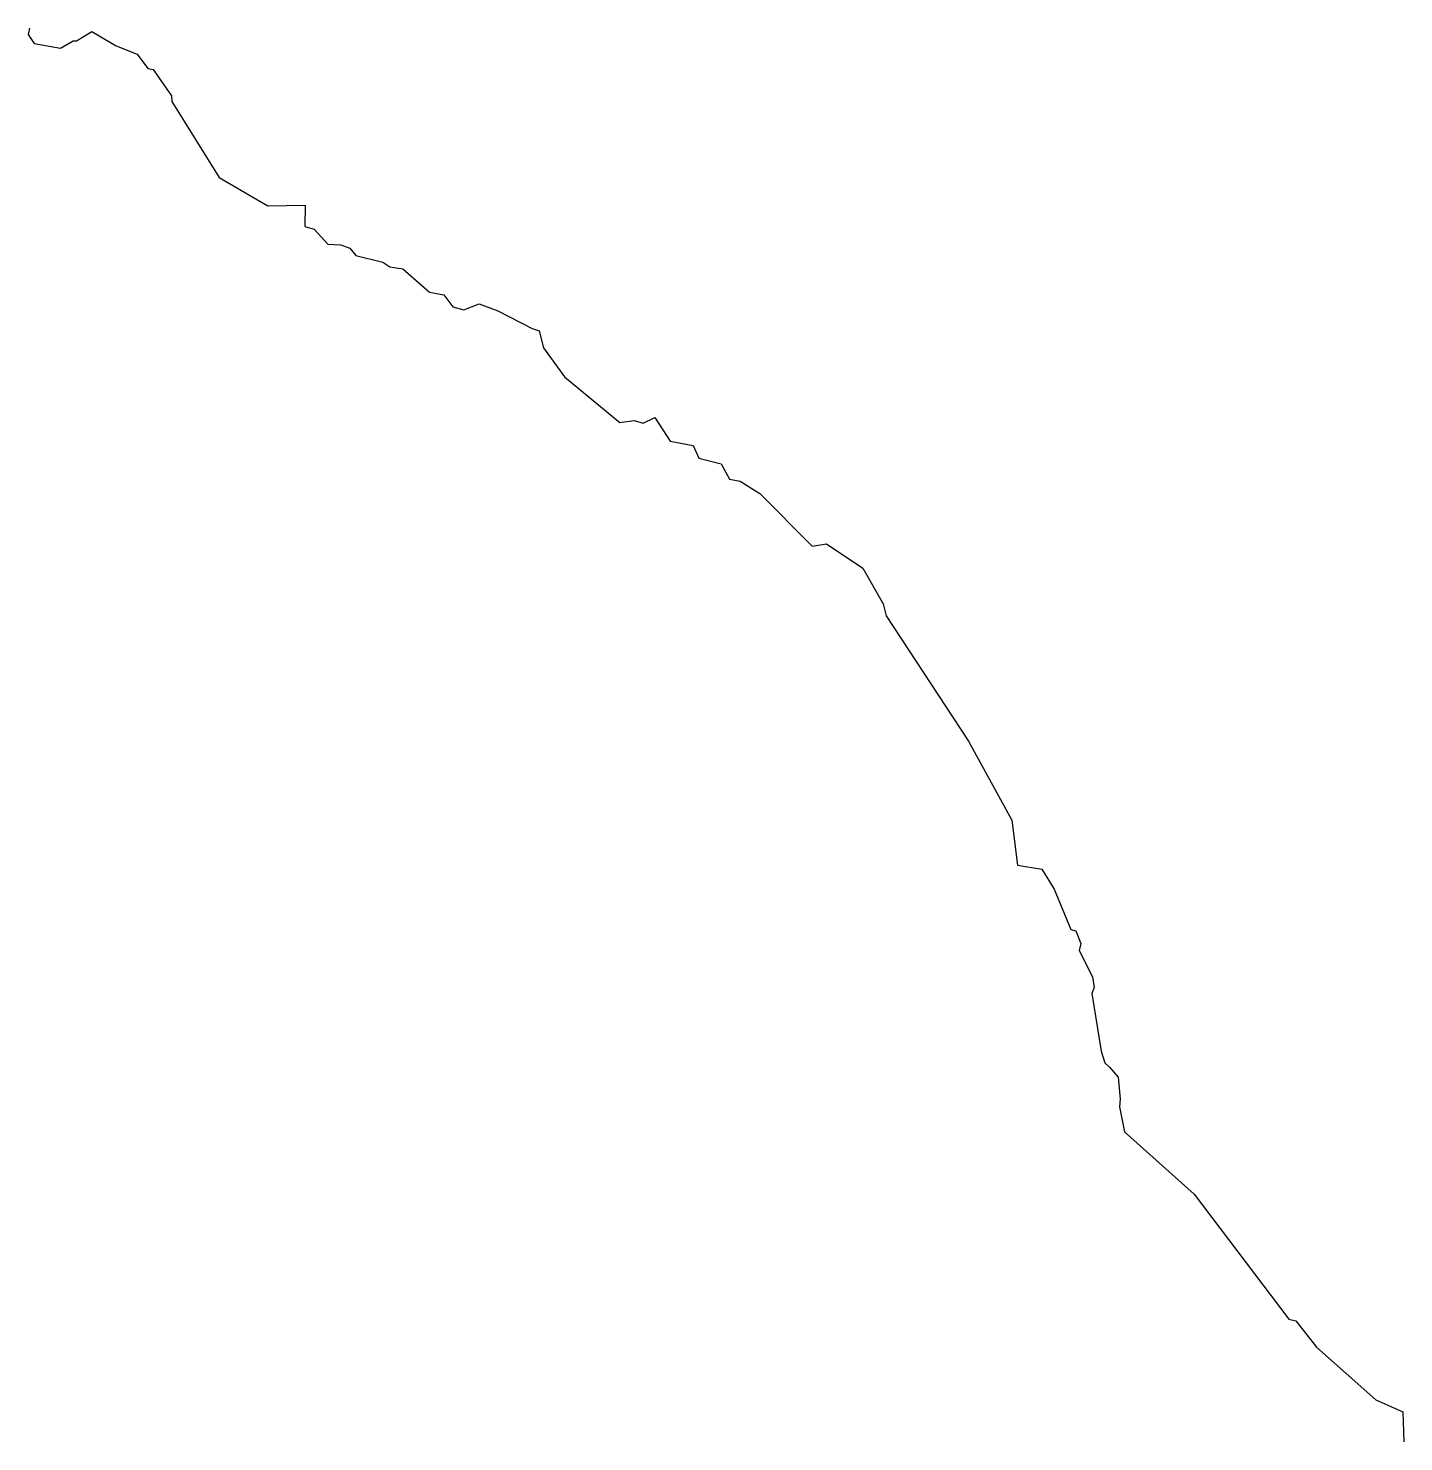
# Model space of a CAD drawing. Extents: x 525858 to 564773, y 2370984 to 2400075.
# Drawn here: x 533164 to 537173, y 2395953 to 2400075 of the extents above; entities that cross this region are included whole.
import ezdxf

# ---------------------------------------------------------------- set-up
doc = ezdxf.new("R2010")
doc.units = 0
doc.linetypes.add('CENTER', pattern=[2, 1.25, -0.25, 0.25, -0.25])
doc.layers.add('pipe_cen', color=1, linetype='CENTER')

msp = doc.modelspace()

# ---------------------------------------------------------------- linework, layer by layer
at = {"layer": 'pipe_cen', "linetype": 'Continuous', "lineweight": -3}
msp.add_lwpolyline([(533167.773534, 2400075.000684), (533164.201222, 2400056.514045), (533181.092127, 2400030.470376), (533258.28762, 2400016.685518), (533294.808201, 2400037.918458), (533304.846035, 2400037.895756), (533349.066076, 2400065.195829), (533420.727453, 2400023.913293), (533481.786903, 2399999.136846), (533512.956662, 2399957.229981), (533528.380638, 2399954.920863), (533581.956014, 2399878.310664), (533582.635694, 2399861.221643), (533720.595456, 2399640.182984), (533862.102215, 2399557.561069), (533970.868144, 2399558.643623), (533969.986082, 2399496.561549), (533997.688475, 2399489.129137), (534037.326961, 2399445.735904), (534075.526249, 2399443.348529), (534101.058059, 2399433.420018), (534118.534513, 2399412.448067), (534197.353862, 2399393.149083), (534217.622972, 2399379.136604), (534256.007255, 2399373.013872), (534333.469333, 2399305.215848), (534375.931822, 2399297.664282), (534401.304596, 2399262.200816), (534434.126551, 2399254.212209), (534478.90317, 2399270.879163), (534532.52606, 2399250.937624), (534633.316948, 2399198.951371), (534653.787866, 2399192.676625), (534665.575529, 2399143.414212), (534727.538807, 2399058.002226), (534888.651367, 2398925.237008), (534930.592361, 2398931.232403), (534956.791851, 2398923.365167), (534990.808014, 2398939.685758), (535035.69568, 2398871.025591), (535102.06786, 2398857.72136), (535118.394567, 2398821.598885), (535184.343813, 2398805.105219), (535207.697678, 2398759.734868), (535239.299703, 2398753.827237), (535296.789671, 2398717.929027), (535449.443898, 2398564.400597), (535491.206547, 2398571.71108), (535596.409865, 2398500.035988), (535655.753992, 2398396.445234), (535664.765384, 2398361.870116), (535904.466446, 2397996.124596), (536031.31996, 2397765.158935), (536048.042074, 2397634.6144), (536118.975855, 2397622.744967), (536154.599485, 2397564.142582), (536202.891873, 2397446.20789), (536217.31746, 2397442.682646), (536232.488029, 2397405.893425), (536227.758364, 2397385.481509), (536266.314443, 2397308.340551), (536271.192653, 2397277.106172), (536264.45333, 2397259.617753), (536291.371108, 2397091.883979), (536302.068976, 2397057.488452), (536316.289882, 2397045.556287), (536341.502719, 2397015.780747), (536346.552803, 2396952.232286), (536344.70802, 2396929.51929), (536359.418991, 2396856.56173), (536562.700628, 2396675.20159), (536838.41113, 2396310.548572), (536858.764813, 2396305.665377), (536918.989844, 2396228.812884), (537092.16601, 2396075.233928), (537170.950614, 2396039.419524), (537173.442551, 2395952.708928)], dxfattribs=at)
msp.add_lwpolyline([(533167.773534, 2400075.000684), (533164.201222, 2400056.514045), (533181.092127, 2400030.470376), (533258.28762, 2400016.685518), (533294.808201, 2400037.918458), (533304.846035, 2400037.895756), (533349.066076, 2400065.195829), (533420.727453, 2400023.913293), (533481.786903, 2399999.136846), (533512.956662, 2399957.229981), (533528.380638, 2399954.920863), (533581.956014, 2399878.310664), (533582.635694, 2399861.221643), (533720.595456, 2399640.182984), (533862.102215, 2399557.561069), (533970.868144, 2399558.643623), (533969.986082, 2399496.561549), (533997.688475, 2399489.129137), (534037.326961, 2399445.735904), (534075.526249, 2399443.348529), (534101.058059, 2399433.420018), (534118.534513, 2399412.448067), (534197.353862, 2399393.149083), (534217.622972, 2399379.136604), (534256.007255, 2399373.013872), (534333.469333, 2399305.215848), (534375.931822, 2399297.664282), (534401.304596, 2399262.200816), (534434.126551, 2399254.212209), (534478.90317, 2399270.879163), (534532.52606, 2399250.937624), (534633.316948, 2399198.951371), (534653.787866, 2399192.676625), (534665.575529, 2399143.414212), (534727.538807, 2399058.002226), (534888.651367, 2398925.237008), (534930.592361, 2398931.232403), (534956.791851, 2398923.365167), (534990.808014, 2398939.685758), (535035.69568, 2398871.025591), (535102.06786, 2398857.72136), (535118.394567, 2398821.598885), (535184.343813, 2398805.105219), (535207.697678, 2398759.734868), (535239.299703, 2398753.827237), (535296.789671, 2398717.929027), (535449.443898, 2398564.400597), (535491.206547, 2398571.71108), (535596.409865, 2398500.035988), (535655.753992, 2398396.445234), (535664.765384, 2398361.870116), (535904.466446, 2397996.124596), (536031.31996, 2397765.158935), (536048.042074, 2397634.6144), (536118.975855, 2397622.744967), (536154.599485, 2397564.142582), (536202.891873, 2397446.20789), (536217.31746, 2397442.682646), (536232.488029, 2397405.893425), (536227.758364, 2397385.481509), (536266.314443, 2397308.340551), (536271.192653, 2397277.106172), (536264.45333, 2397259.617753), (536291.371108, 2397091.883979), (536302.068976, 2397057.488452), (536316.289882, 2397045.556287), (536341.502719, 2397015.780747), (536346.552803, 2396952.232286), (536344.70802, 2396929.51929), (536359.418991, 2396856.56173), (536562.700628, 2396675.20159), (536838.41113, 2396310.548572), (536858.764813, 2396305.665377), (536918.989844, 2396228.812884), (537092.16601, 2396075.233928), (537170.950614, 2396039.419524), (537173.442551, 2395952.708928)], dxfattribs=at)
msp.add_lwpolyline([(533167.773534, 2400075.000684), (533164.201222, 2400056.514045), (533181.092127, 2400030.470376), (533258.28762, 2400016.685518), (533294.808201, 2400037.918458), (533304.846035, 2400037.895756), (533349.066076, 2400065.195829), (533420.727453, 2400023.913293), (533481.786903, 2399999.136846), (533512.956662, 2399957.229981), (533528.380638, 2399954.920863), (533581.956014, 2399878.310664), (533582.635694, 2399861.221643), (533720.595456, 2399640.182984), (533862.102215, 2399557.561069), (533970.868144, 2399558.643623), (533969.986082, 2399496.561549), (533997.688475, 2399489.129137), (534037.326961, 2399445.735904), (534075.526249, 2399443.348529), (534101.058059, 2399433.420018), (534118.534513, 2399412.448067), (534197.353862, 2399393.149083), (534217.622972, 2399379.136604), (534256.007255, 2399373.013872), (534333.469333, 2399305.215848), (534375.931822, 2399297.664282), (534401.304596, 2399262.200816), (534434.126551, 2399254.212209), (534478.90317, 2399270.879163), (534532.52606, 2399250.937624), (534633.316948, 2399198.951371), (534653.787866, 2399192.676625), (534665.575529, 2399143.414212), (534727.538807, 2399058.002226), (534888.651367, 2398925.237008), (534930.592361, 2398931.232403), (534956.791851, 2398923.365167), (534990.808014, 2398939.685758), (535035.69568, 2398871.025591), (535102.06786, 2398857.72136), (535118.394567, 2398821.598885), (535184.343813, 2398805.105219), (535207.697678, 2398759.734868), (535239.299703, 2398753.827237), (535296.789671, 2398717.929027), (535449.443898, 2398564.400597), (535491.206547, 2398571.71108), (535596.409865, 2398500.035988), (535655.753992, 2398396.445234), (535664.765384, 2398361.870116), (535904.466446, 2397996.124596), (536031.31996, 2397765.158935), (536048.042074, 2397634.6144), (536118.975855, 2397622.744967), (536154.599485, 2397564.142582), (536202.891873, 2397446.20789), (536217.31746, 2397442.682646), (536232.488029, 2397405.893425), (536227.758364, 2397385.481509), (536266.314443, 2397308.340551), (536271.192653, 2397277.106172), (536264.45333, 2397259.617753), (536291.371108, 2397091.883979), (536302.068976, 2397057.488452), (536316.289882, 2397045.556287), (536341.502719, 2397015.780747), (536346.552803, 2396952.232286), (536344.70802, 2396929.51929), (536359.418991, 2396856.56173), (536562.700628, 2396675.20159), (536838.41113, 2396310.548572), (536858.764813, 2396305.665377), (536918.989844, 2396228.812884), (537092.16601, 2396075.233928), (537170.950614, 2396039.419524), (537173.442551, 2395952.708928)], dxfattribs=at)

doc.saveas('drawing.dxf')
